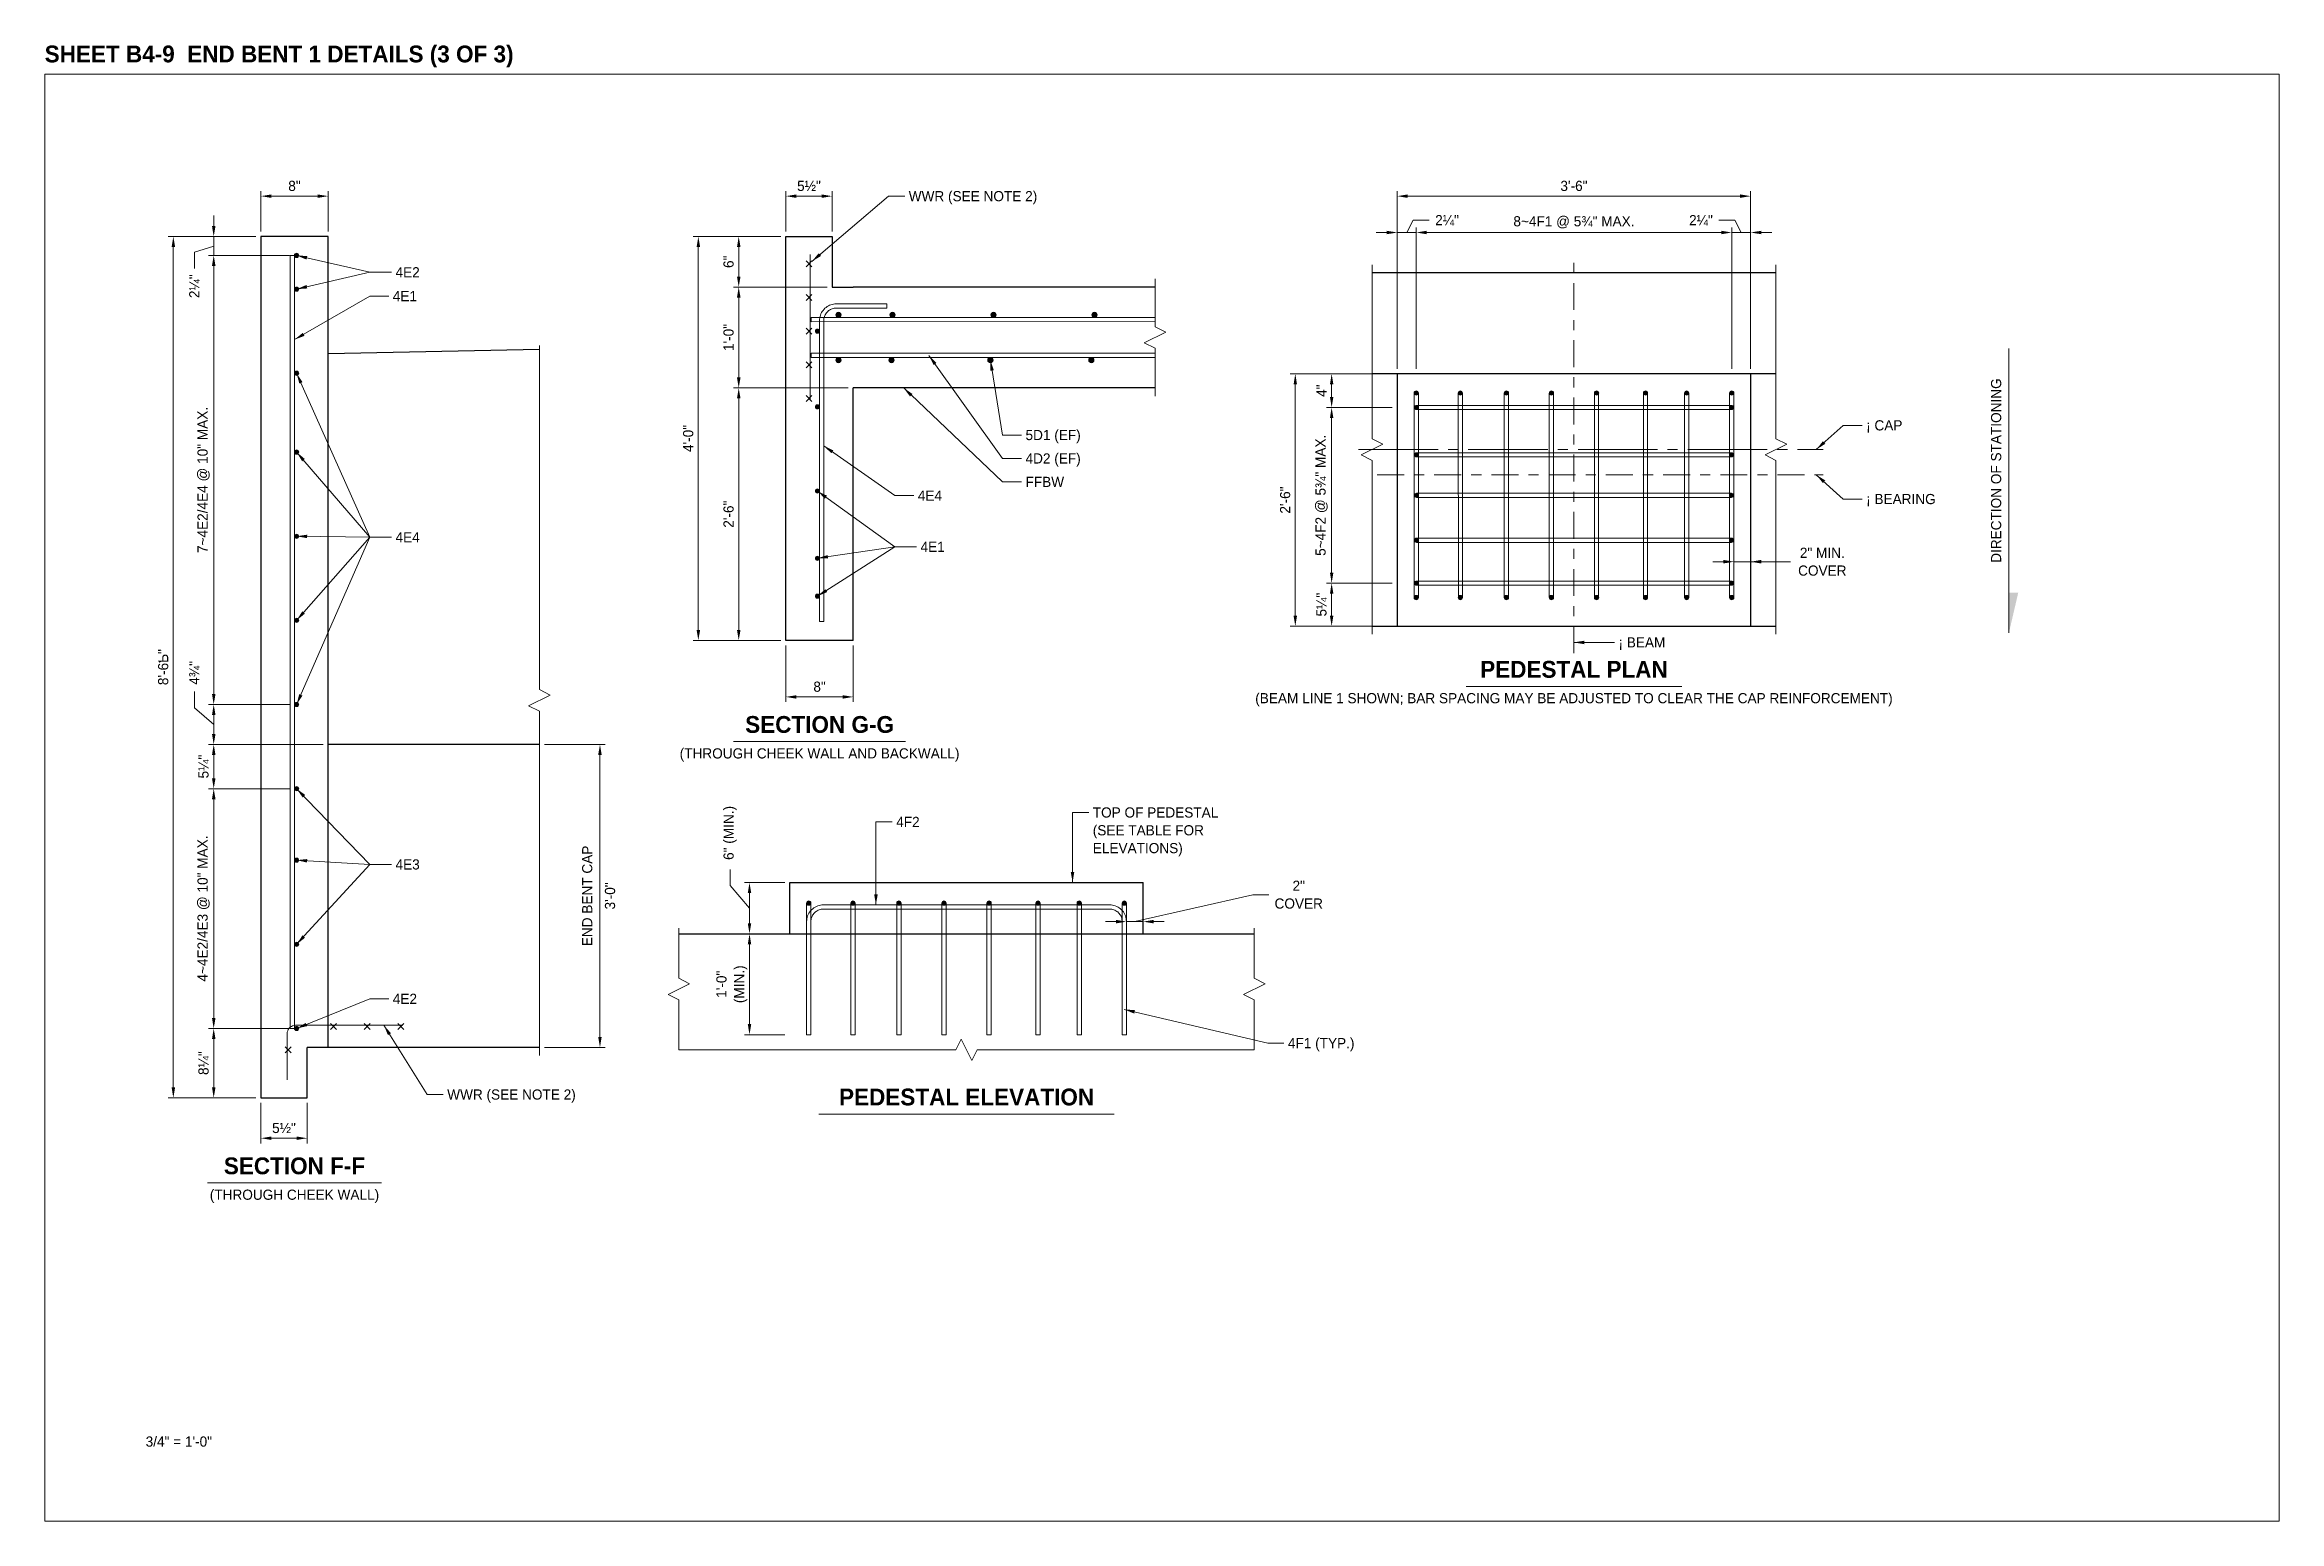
# Model space of a CAD drawing. Extents: x -1 to 861, y -26 to 2.
# Drawn here: x 179 to 201.13, y -13.33 to 1.29 of the extents above; entities that cross this region are included whole.
import ezdxf
from ezdxf.enums import TextEntityAlignment as Align

# ---------------------------------------------------------------- set-up
doc = ezdxf.new("R2010")
doc.units = 21
doc.header["$MEASUREMENT"] = 0
doc.linetypes.add('DGN4', pattern=[0.336, 0.2, -0.053, 0.03, -0.053])
doc.linetypes.add('DGN7', pattern=[0.726, 0.59, -0.053, 0.03, -0.053])
for name, color, linetype, lineweight in [('Border', 7, 'Continuous', 15), ('CL_Major', 1, 'DGN7', 9), ('CL_Minor', 7, 'DGN4', 9), ('Dimension', 7, 'Continuous', 9), ('Leader', 7, 'Continuous', 9), ('Rebar', 2, 'Continuous', 15), ('Rebar2', 2, 'Continuous', 15), ('SubStrConc', 3, 'Continuous', 30), ('SubStrConc2', 3, 'Continuous', 30), ('Symbols', 7, 'Continuous', 15), ('TextStructures', 7, 'Continuous', 9)]:
    doc.layers.add(name, color=color, linetype=linetype, lineweight=lineweight)
doc.styles.add('FDOT Bold (Large)', font='FDOTBold.ttf')
doc.styles.add('FDOT Structures', font='FDOT.ttf')
doc.styles.add('FDOT Structures Annotation', font='FDOT.ttf')

msp = doc.modelspace()

# ---------------------------------------------------------------- texts
at = {"layer": 'Border', "style": 'FDOT Bold (Large)'}
msp.add_text('SHEET B4-9  END BENT 1 DETAILS (3 OF 3)', height=0.16667, dxfattribs=at).set_placement((179, 1.067), align=Align.BOTTOM_LEFT)
at = {"layer": 'Border', "style": 'FDOT Structures'}
msp.add_text('3/4" = 1\'-0"', height=0.1008, dxfattribs=at).set_placement((180, -12.493), align=Align.TOP_LEFT)
at = {"layer": 'Dimension', "char_height": 0.1008, "attachment_point": 5, "line_spacing_factor": 1.05, "style": 'FDOT Structures Annotation', "bg_fill": 3, "box_fill_scale": 1.1, "bg_fill_color": 0}
for s, insert in [('2¼"', (192.89, -0.447)), ('2¼"', (195.405, -0.447)), ('2"\\PCOVER', (191.421, -7.127))]:
    msp.add_mtext(s, dxfattribs=dict(at, insert=insert))
at = {"layer": 'Dimension', "char_height": 0.1008, "attachment_point": 5, "rotation": 90, "line_spacing_factor": 1.05, "style": 'FDOT Structures Annotation', "bg_fill": 3, "box_fill_scale": 1.1, "bg_fill_color": 0}
for s, insert in [('2¼"', (180.483, -1.1)), ('4¾"', (180.483, -4.93)), ('6" (MIN.)', (185.789, -6.515)), ('1\'-0"\\P(MIN.)', (185.806, -8.014))]:
    msp.add_mtext(s, dxfattribs=dict(at, insert=insert))
at = {"layer": 'TextStructures', "style": 'FDOT Structures'}
for s, p in [('WWR (SEE NOTE 2)', (187.558, -0.208)), ('4E2', (182.475, -0.962)), ('4E1', (182.448, -1.198)), ('¡ CAP', (197.041, -2.478)), ('5D1 (EF)', (188.715, -2.574)), ('4D2 (EF)', (188.715, -2.806)), ('FFBW', (188.715, -3.038)), ('4E4', (187.648, -3.174)), ('¡ BEARING', (197.041, -3.208)), ('4E4', (182.475, -3.587)), ('4E1', (187.675, -3.681)), ('¡ BEAM', (194.588, -4.628)), ('4F2', (187.434, -6.406)), ('4E3', (182.475, -6.827)), ('4E2', (182.448, -8.158)), ('4F1 (TYP.)', (191.314, -8.597)), ('WWR (SEE NOTE 2)', (182.987, -9.106))]:
    msp.add_text(s, height=0.1008, dxfattribs=at).set_placement(p, align=Align.MIDDLE_LEFT)
for s, p in [('DIRECTION OF STATIONING', (198.409, -2.926)), ('END BENT CAP', (184.454, -7.139))]:
    msp.add_text(s, height=0.1008, rotation=90, dxfattribs=at).set_placement(p, align=Align.BOTTOM_CENTER)
at = {"layer": 'TextStructures'}
for s, height, style, p in [('PEDESTAL PLAN', 0.16667, 'FDOT Bold (Large)', (194.147, -5.028)), ('(BEAM LINE 1 SHOWN; BAR SPACING MAY BE ADJUSTED TO CLEAR THE CAP REINFORCEMENT)', 0.1008, 'FDOT Structures', (194.147, -5.261)), ('SECTION G-G', 0.16667, 'FDOT Bold (Large)', (186.675, -5.574)), ('(THROUGH CHEEK WALL AND BACKWALL)', 0.1008, 'FDOT Structures', (186.675, -5.808)), ('PEDESTAL ELEVATION', 0.16667, 'FDOT Bold (Large)', (188.131, -9.264)), ('SECTION F-F', 0.16667, 'FDOT Bold (Large)', (181.474, -9.946)), ('(THROUGH CHEEK WALL)', 0.1008, 'FDOT Structures', (181.474, -10.179))]:
    msp.add_text(s, height=height, dxfattribs=dict(at, style=style)).set_placement(p, align=Align.BOTTOM_CENTER)
at = {"layer": 'TextStructures', "insert": (189.381, -6.262), "char_height": 0.1008, "attachment_point": 1, "line_spacing_factor": 1.05, "style": 'FDOT Structures'}
msp.add_mtext('TOP OF PEDESTAL\\P(SEE TABLE FOR\\PELEVATIONS)', dxfattribs=at)

# ---------------------------------------------------------------- hatches: boundary and pattern name
at = {"layer": 'Rebar'}
h = msp.add_hatch(color=256, dxfattribs=at)
h.dxf.hatch_style = 1
edge = h.paths.add_edge_path()
edge.add_arc((181.495, -0.795), 0.0208, 0, 360)
h = msp.add_hatch(color=256, dxfattribs=at)
h.dxf.hatch_style = 1
edge = h.paths.add_edge_path()
edge.add_arc((181.495, -1.129), 0.0208, 0, 360)
h = msp.add_hatch(color=256, dxfattribs=at)
h.dxf.hatch_style = 1
edge = h.paths.add_edge_path()
edge.add_arc((186.654, -1.545), 0.0208, 0, 360)
h = msp.add_hatch(color=256, dxfattribs=at)
h.dxf.hatch_style = 1
edge = h.paths.add_edge_path()
edge.add_arc((186.862, -1.384), 0.026, 0, 360)
h = msp.add_hatch(color=256, dxfattribs=at)
h.dxf.hatch_style = 1
edge = h.paths.add_edge_path()
edge.add_arc((187.398, -1.384), 0.026, 0, 360)
h = msp.add_hatch(color=256, dxfattribs=at)
h.dxf.hatch_style = 1
edge = h.paths.add_edge_path()
edge.add_arc((188.398, -1.384), 0.026, 0, 360)
h = msp.add_hatch(color=256, dxfattribs=at)
h.dxf.hatch_style = 1
edge = h.paths.add_edge_path()
edge.add_arc((189.398, -1.384), 0.026, 0, 360)
h = msp.add_hatch(color=256, dxfattribs=at)
h.dxf.hatch_style = 1
edge = h.paths.add_edge_path()
edge.add_arc((181.495, -1.962), 0.0208, 0, 360)
h = msp.add_hatch(color=256, dxfattribs=at)
h.dxf.hatch_style = 1
edge = h.paths.add_edge_path()
edge.add_arc((186.862, -1.832), 0.026, 0, 360)
h = msp.add_hatch(color=256, dxfattribs=at)
h.dxf.hatch_style = 1
edge = h.paths.add_edge_path()
edge.add_arc((187.388, -1.832), 0.026, 0, 360)
h = msp.add_hatch(color=256, dxfattribs=at)
h.dxf.hatch_style = 1
edge = h.paths.add_edge_path()
edge.add_arc((188.367, -1.832), 0.026, 0, 360)
h = msp.add_hatch(color=256, dxfattribs=at)
h.dxf.hatch_style = 1
edge = h.paths.add_edge_path()
edge.add_arc((189.367, -1.832), 0.026, 0, 360)
h = msp.add_hatch(color=256, dxfattribs=at)
h.dxf.hatch_style = 1
edge = h.paths.add_edge_path()
edge.add_arc((192.585, -2.158), 0.0208, 0, 360)
h = msp.add_hatch(color=256, dxfattribs=at)
h.dxf.hatch_style = 1
edge = h.paths.add_edge_path()
edge.add_arc((193.022, -2.158), 0.0208, 0, 360)
h = msp.add_hatch(color=256, dxfattribs=at)
h.dxf.hatch_style = 1
edge = h.paths.add_edge_path()
edge.add_arc((193.478, -2.158), 0.0208, 0, 360)
h = msp.add_hatch(color=256, dxfattribs=at)
h.dxf.hatch_style = 1
edge = h.paths.add_edge_path()
edge.add_arc((193.924, -2.158), 0.0208, 0, 360)
h = msp.add_hatch(color=256, dxfattribs=at)
h.dxf.hatch_style = 1
edge = h.paths.add_edge_path()
edge.add_arc((194.371, -2.158), 0.0208, 0, 360)
h = msp.add_hatch(color=256, dxfattribs=at)
h.dxf.hatch_style = 1
edge = h.paths.add_edge_path()
edge.add_arc((194.856, -2.158), 0.0208, 0, 360)
h = msp.add_hatch(color=256, dxfattribs=at)
h.dxf.hatch_style = 1
edge = h.paths.add_edge_path()
edge.add_arc((195.263, -2.158), 0.0208, 0, 360)
h = msp.add_hatch(color=256, dxfattribs=at)
h.dxf.hatch_style = 1
edge = h.paths.add_edge_path()
edge.add_arc((195.71, -2.158), 0.0208, 0, 360)
h = msp.add_hatch(color=256, dxfattribs=at)
h.dxf.hatch_style = 1
edge = h.paths.add_edge_path()
edge.add_arc((186.654, -2.295), 0.0208, 0, 360)
h = msp.add_hatch(color=256, dxfattribs=at)
h.dxf.hatch_style = 1
edge = h.paths.add_edge_path()
edge.add_arc((192.588, -2.301), 0.0208, 0, 360)
h = msp.add_hatch(color=256, dxfattribs=at)
h.dxf.hatch_style = 1
edge = h.paths.add_edge_path()
edge.add_arc((195.707, -2.301), 0.0208, 0, 360)
h = msp.add_hatch(color=256, dxfattribs=at)
h.dxf.hatch_style = 1
edge = h.paths.add_edge_path()
edge.add_arc((181.495, -2.743), 0.0208, 0, 360)
h = msp.add_hatch(color=256, dxfattribs=at)
h.dxf.hatch_style = 1
edge = h.paths.add_edge_path()
edge.add_arc((192.588, -2.77), 0.0208, 0, 360)
h = msp.add_hatch(color=256, dxfattribs=at)
h.dxf.hatch_style = 1
edge = h.paths.add_edge_path()
edge.add_arc((195.707, -2.77), 0.0208, 0, 360)
h = msp.add_hatch(color=256, dxfattribs=at)
h.dxf.hatch_style = 1
edge = h.paths.add_edge_path()
edge.add_arc((186.654, -3.129), 0.0208, 0, 360)
h = msp.add_hatch(color=256, dxfattribs=at)
h.dxf.hatch_style = 1
edge = h.paths.add_edge_path()
edge.add_arc((192.588, -3.171), 0.0208, 0, 360)
h = msp.add_hatch(color=256, dxfattribs=at)
h.dxf.hatch_style = 1
edge = h.paths.add_edge_path()
edge.add_arc((195.707, -3.171), 0.0208, 0, 360)
h = msp.add_hatch(color=256, dxfattribs=at)
h.dxf.hatch_style = 1
edge = h.paths.add_edge_path()
edge.add_arc((181.495, -3.577), 0.0208, 0, 360)
h = msp.add_hatch(color=256, dxfattribs=at)
h.dxf.hatch_style = 1
edge = h.paths.add_edge_path()
edge.add_arc((192.588, -3.616), 0.0208, 0, 360)
h = msp.add_hatch(color=256, dxfattribs=at)
h.dxf.hatch_style = 1
edge = h.paths.add_edge_path()
edge.add_arc((195.707, -3.616), 0.0208, 0, 360)
h = msp.add_hatch(color=256, dxfattribs=at)
h.dxf.hatch_style = 1
edge = h.paths.add_edge_path()
edge.add_arc((186.654, -3.795), 0.0208, 0, 360)
h = msp.add_hatch(color=256, dxfattribs=at)
h.dxf.hatch_style = 1
edge = h.paths.add_edge_path()
edge.add_arc((186.654, -4.17), 0.0208, 0, 360)
h = msp.add_hatch(color=256, dxfattribs=at)
h.dxf.hatch_style = 1
edge = h.paths.add_edge_path()
edge.add_arc((192.585, -4.184), 0.0208, 0, 360)
h = msp.add_hatch(color=256, dxfattribs=at)
h.dxf.hatch_style = 1
edge = h.paths.add_edge_path()
edge.add_arc((192.588, -4.041), 0.0208, 0, 360)
h = msp.add_hatch(color=256, dxfattribs=at)
h.dxf.hatch_style = 1
edge = h.paths.add_edge_path()
edge.add_arc((193.022, -4.184), 0.0208, 0, 360)
h = msp.add_hatch(color=256, dxfattribs=at)
h.dxf.hatch_style = 1
edge = h.paths.add_edge_path()
edge.add_arc((193.478, -4.184), 0.0208, 0, 360)
h = msp.add_hatch(color=256, dxfattribs=at)
h.dxf.hatch_style = 1
edge = h.paths.add_edge_path()
edge.add_arc((193.924, -4.184), 0.0208, 0, 360)
h = msp.add_hatch(color=256, dxfattribs=at)
h.dxf.hatch_style = 1
edge = h.paths.add_edge_path()
edge.add_arc((194.371, -4.184), 0.0208, 0, 360)
h = msp.add_hatch(color=256, dxfattribs=at)
h.dxf.hatch_style = 1
edge = h.paths.add_edge_path()
edge.add_arc((194.856, -4.184), 0.0208, 0, 360)
h = msp.add_hatch(color=256, dxfattribs=at)
h.dxf.hatch_style = 1
edge = h.paths.add_edge_path()
edge.add_arc((195.263, -4.184), 0.0208, 0, 360)
h = msp.add_hatch(color=256, dxfattribs=at)
h.dxf.hatch_style = 1
edge = h.paths.add_edge_path()
edge.add_arc((195.707, -4.041), 0.0208, 0, 360)
h = msp.add_hatch(color=256, dxfattribs=at)
h.dxf.hatch_style = 1
edge = h.paths.add_edge_path()
edge.add_arc((195.71, -4.184), 0.0208, 0, 360)
h = msp.add_hatch(color=256, dxfattribs=at)
h.dxf.hatch_style = 1
edge = h.paths.add_edge_path()
edge.add_arc((181.495, -4.41), 0.0208, 0, 360)
h = msp.add_hatch(color=256, dxfattribs=at)
h.dxf.hatch_style = 1
edge = h.paths.add_edge_path()
edge.add_arc((181.495, -5.243), 0.0208, 0, 360)
h = msp.add_hatch(color=256, dxfattribs=at)
h.dxf.hatch_style = 1
edge = h.paths.add_edge_path()
edge.add_arc((181.495, -6.077), 0.0208, 0, 360)
h = msp.add_hatch(color=256, dxfattribs=at)
h.dxf.hatch_style = 1
edge = h.paths.add_edge_path()
edge.add_arc((181.495, -6.785), 0.0208, 0, 360)
h = msp.add_hatch(color=256, dxfattribs=at)
h.dxf.hatch_style = 1
edge = h.paths.add_edge_path()
edge.add_arc((186.568, -7.21), 0.0208, 0, 360)
h = msp.add_hatch(color=256, dxfattribs=at)
h.dxf.hatch_style = 1
edge = h.paths.add_edge_path()
edge.add_arc((187.006, -7.21), 0.0208, 0, 360)
h = msp.add_hatch(color=256, dxfattribs=at)
h.dxf.hatch_style = 1
edge = h.paths.add_edge_path()
edge.add_arc((187.461, -7.21), 0.0208, 0, 360)
h = msp.add_hatch(color=256, dxfattribs=at)
h.dxf.hatch_style = 1
edge = h.paths.add_edge_path()
edge.add_arc((187.907, -7.21), 0.0208, 0, 360)
h = msp.add_hatch(color=256, dxfattribs=at)
h.dxf.hatch_style = 1
edge = h.paths.add_edge_path()
edge.add_arc((188.354, -7.21), 0.0208, 0, 360)
h = msp.add_hatch(color=256, dxfattribs=at)
h.dxf.hatch_style = 1
edge = h.paths.add_edge_path()
edge.add_arc((188.839, -7.21), 0.0208, 0, 360)
h = msp.add_hatch(color=256, dxfattribs=at)
h.dxf.hatch_style = 1
edge = h.paths.add_edge_path()
edge.add_arc((189.247, -7.21), 0.0208, 0, 360)
h = msp.add_hatch(color=256, dxfattribs=at)
h.dxf.hatch_style = 1
edge = h.paths.add_edge_path()
edge.add_arc((189.693, -7.21), 0.0208, 0, 360)
h = msp.add_hatch(color=256, dxfattribs=at)
h.dxf.hatch_style = 1
edge = h.paths.add_edge_path()
edge.add_arc((181.495, -7.618), 0.0208, 0, 360)
h = msp.add_hatch(color=256, dxfattribs=at)
h.dxf.hatch_style = 1
edge = h.paths.add_edge_path()
edge.add_arc((181.495, -8.452), 0.0208, 0, 360)

# ---------------------------------------------------------------- linework, layer by layer
at = {"layer": 'CL_Major', "ltscale": 1.333333}
msp.add_line((192.014, -2.718), (196.614, -2.718), dxfattribs=at)
at = {"layer": 'CL_Minor', "ltscale": 1.333333}
for p, q in [((194.147, -4.735), (194.147, -0.834)), ((192.197, -2.968), (196.614, -2.968))]:
    msp.add_line(p, q, dxfattribs=at)
at = {"layer": 'Dimension'}
for p, q in [((181.141, -0.557), (181.141, -0.157)), ((181.245, -0.208), (181.704, -0.208)), ((181.808, -0.557), (181.808, -0.157)), ((186.341, -0.557), (186.341, -0.157)), ((186.445, -0.208), (186.695, -0.208)), ((186.799, -0.557), (186.799, -0.157)), ((192.397, -1.917), (192.397, -0.157)), ((192.501, -0.208), (195.793, -0.208)), ((195.897, -1.917), (195.897, -0.157)), ((180.674, -0.504), (180.674, -0.4)), ((181.091, -0.608), (180.224, -0.608)), ((181.091, -0.608), (180.624, -0.608)), ((180.674, -0.795), (180.674, -0.608)), ((186.291, -0.608), (185.424, -0.608)), ((186.291, -0.608), (185.824, -0.608)), ((192.293, -0.568), (192.189, -0.568)), ((192.397, -1.917), (192.397, -0.517)), ((192.397, -0.568), (192.585, -0.568)), ((192.585, -1.917), (192.585, -0.517)), ((192.585, -1.917), (192.585, -0.517)), ((195.71, -1.917), (195.71, -0.517)), ((195.71, -1.917), (195.71, -0.517)), ((195.71, -0.568), (195.897, -0.568)), ((195.897, -1.917), (195.897, -0.517)), ((196.002, -0.568), (196.106, -0.568)), ((180.274, -9.035), (180.274, -0.712)), ((181.424, -0.795), (180.624, -0.795)), ((181.424, -0.795), (180.624, -0.795)), ((185.474, -4.504), (185.474, -0.712)), ((185.874, -1.004), (185.874, -0.712)), ((180.674, -5.139), (180.674, -0.899)), ((180.674, -0.899), (180.674, -1.004)), ((186.749, -1.108), (185.824, -1.108)), ((186.749, -1.108), (185.824, -1.108)), ((185.874, -2.004), (185.874, -1.212)), ((192.347, -1.968), (191.697, -1.968)), ((186.957, -2.108), (185.824, -2.108)), ((186.957, -2.108), (185.824, -2.108)), ((185.874, -4.504), (185.874, -2.212)), ((191.387, -4.364), (191.387, -2.072)), ((191.747, -2.197), (191.747, -2.072)), ((192.347, -2.301), (191.697, -2.301)), ((192.347, -2.301), (191.697, -2.301)), ((191.747, -3.937), (191.747, -2.405)), ((195.627, -3.829), (195.522, -3.829)), ((195.731, -3.829), (195.897, -3.829)), ((196.002, -3.829), (196.106, -3.829)), ((192.347, -4.041), (191.697, -4.041)), ((191.747, -4.364), (191.747, -4.145)), ((186.291, -4.608), (185.424, -4.608)), ((186.291, -4.608), (185.824, -4.608)), ((192.347, -4.468), (191.697, -4.468)), ((186.341, -4.658), (186.341, -5.218)), ((187.008, -4.658), (187.008, -5.218)), ((181.424, -5.243), (180.624, -5.243)), ((181.424, -5.243), (180.624, -5.243)), ((186.445, -5.168), (186.904, -5.168)), ((180.674, -5.535), (180.674, -5.347)), ((181.757, -5.639), (180.624, -5.639)), ((180.674, -5.973), (180.674, -5.743)), ((183.95, -5.639), (184.55, -5.639)), ((184.5, -8.535), (184.5, -5.743)), ((181.424, -6.077), (180.624, -6.077)), ((181.424, -6.077), (180.624, -6.077)), ((180.674, -8.348), (180.674, -6.181)), ((186.33, -7.006), (185.93, -7.006)), ((185.981, -7.409), (185.981, -7.11)), ((186.33, -7.514), (185.93, -7.514)), ((186.33, -7.514), (185.93, -7.514)), ((189.61, -7.394), (189.506, -7.394)), ((189.714, -7.394), (189.881, -7.394)), ((189.985, -7.394), (190.089, -7.394)), ((181.424, -8.452), (180.624, -8.452)), ((181.424, -8.452), (180.624, -8.452)), ((180.674, -9.035), (180.674, -8.556)), ((186.33, -8.514), (185.93, -8.514)), ((183.95, -8.639), (184.55, -8.639)), ((181.091, -9.139), (180.224, -9.139)), ((181.091, -9.139), (180.624, -9.139)), ((181.141, -9.19), (181.141, -9.59)), ((181.6, -9.19), (181.6, -9.59)), ((181.245, -9.539), (181.495, -9.539))]:
    msp.add_line(p, q, dxfattribs=at)
for points in [[(181.245, -0.225), (181.141, -0.208), (181.245, -0.191)], [(181.704, -0.191), (181.808, -0.208), (181.704, -0.225)], [(192.501, -0.225), (192.397, -0.208), (192.501, -0.191)], [(195.793, -0.191), (195.897, -0.208), (195.793, -0.225)], [(180.257, -0.712), (180.274, -0.608), (180.292, -0.712)], [(180.692, -0.504), (180.674, -0.608), (180.657, -0.504)], [(185.457, -0.712), (185.474, -0.608), (185.492, -0.712)], [(192.293, -0.551), (192.397, -0.568), (192.293, -0.585)], [(196.002, -0.585), (195.897, -0.568), (196.002, -0.551)], [(180.657, -0.899), (180.674, -0.795), (180.692, -0.899)], [(180.657, -0.899), (180.674, -0.795), (180.692, -0.899)], [(185.857, -1.212), (185.874, -1.108), (185.892, -1.212)], [(191.37, -2.072), (191.387, -1.968), (191.404, -2.072)], [(185.892, -2.004), (185.874, -2.108), (185.857, -2.004)], [(185.857, -2.212), (185.874, -2.108), (185.892, -2.212)], [(191.73, -2.405), (191.747, -2.301), (191.764, -2.405)], [(195.627, -3.811), (195.731, -3.829), (195.627, -3.846)], [(196.002, -3.846), (195.897, -3.829), (196.002, -3.811)], [(191.404, -4.364), (191.387, -4.468), (191.37, -4.364)], [(185.492, -4.504), (185.474, -4.608), (185.457, -4.504)], [(185.892, -4.504), (185.874, -4.608), (185.857, -4.504)], [(180.692, -5.139), (180.674, -5.243), (180.657, -5.139)], [(180.657, -5.347), (180.674, -5.243), (180.692, -5.347)], [(186.445, -5.185), (186.341, -5.168), (186.445, -5.151)], [(186.904, -5.151), (187.008, -5.168), (186.904, -5.185)], [(184.482, -5.743), (184.5, -5.639), (184.517, -5.743)], [(180.657, -6.181), (180.674, -6.077), (180.692, -6.181)], [(185.964, -7.11), (185.981, -7.006), (185.998, -7.11)], [(185.998, -7.409), (185.981, -7.514), (185.964, -7.409)], [(185.964, -7.618), (185.981, -7.514), (185.998, -7.618)], [(189.61, -7.376), (189.714, -7.394), (189.61, -7.411)], [(189.985, -7.411), (189.881, -7.394), (189.985, -7.376)], [(180.692, -8.348), (180.674, -8.452), (180.657, -8.348)], [(185.998, -8.409), (185.981, -8.514), (185.964, -8.409)], [(180.657, -8.556), (180.674, -8.452), (180.692, -8.556)], [(184.517, -8.535), (184.5, -8.639), (184.482, -8.535)], [(180.292, -9.035), (180.274, -9.139), (180.257, -9.035)], [(180.692, -9.035), (180.674, -9.139), (180.657, -9.035)]]:
    msp.add_solid(points, dxfattribs=at)
at = {"layer": 'Leader'}
for p, q in [((181.495, -0.795), (182.221, -0.962)), ((181.495, -1.129), (182.221, -0.962)), ((182.221, -0.962), (182.435, -0.962)), ((181.495, -1.962), (182.221, -3.587)), ((181.495, -2.743), (182.221, -3.587)), ((186.654, -3.129), (187.421, -3.681)), ((181.495, -3.577), (182.221, -3.587)), ((181.495, -5.243), (182.221, -3.587)), ((181.495, -4.41), (182.221, -3.587)), ((182.221, -3.587), (182.435, -3.587)), ((186.654, -3.795), (187.421, -3.681)), ((186.654, -4.17), (187.421, -3.681)), ((187.421, -3.681), (187.635, -3.681)), ((181.495, -6.077), (182.221, -6.827)), ((181.495, -6.785), (182.221, -6.827)), ((181.495, -7.618), (182.221, -6.827)), ((182.221, -6.827), (182.435, -6.827))]:
    msp.add_line(p, q, dxfattribs=at)
for points in [[(186.599, -0.854), (187.358, -0.208), (187.518, -0.208)], [(181.474, -1.629), (182.221, -1.198), (182.408, -1.198)], [(187.758, -1.785), (188.488, -2.806), (188.675, -2.806)], [(188.367, -1.832), (188.488, -2.574), (188.675, -2.574)], [(187.508, -2.108), (188.488, -3.038), (188.675, -3.038)], [(196.547, -2.718), (196.814, -2.478), (197.001, -2.478)], [(186.716, -2.681), (187.421, -3.174), (187.608, -3.174)], [(196.547, -2.968), (196.814, -3.208), (197.001, -3.208)], [(194.147, -4.628), (194.547, -4.628)], [(187.233, -7.227), (187.233, -6.406), (187.393, -6.406)], [(189.181, -7.006), (189.181, -6.312), (189.341, -6.312)], [(181.495, -8.452), (182.221, -8.158), (182.408, -8.158)], [(189.693, -8.264), (191.114, -8.597), (191.274, -8.597)], [(182.36, -8.42), (182.787, -9.106), (182.947, -9.106)]]:
    msp.add_lwpolyline(points, dxfattribs=at)
for points in [[(181.495, -0.795), (181.601, -0.802), (181.593, -0.836)], [(186.599, -0.854), (186.667, -0.773), (186.69, -0.8)], [(181.495, -1.129), (181.593, -1.088), (181.601, -1.122)], [(181.474, -1.629), (181.556, -1.562), (181.573, -1.592)], [(181.495, -1.962), (181.554, -2.05), (181.522, -2.064)], [(187.758, -1.785), (187.833, -1.86), (187.804, -1.88)], [(188.367, -1.832), (188.401, -1.932), (188.367, -1.937)], [(187.508, -2.108), (187.595, -2.167), (187.571, -2.192)], [(196.547, -2.718), (196.613, -2.635), (196.636, -2.661)], [(181.495, -2.743), (181.576, -2.811), (181.55, -2.834)], [(186.716, -2.681), (186.811, -2.726), (186.792, -2.755)], [(196.547, -2.968), (196.636, -3.024), (196.613, -3.05)], [(186.654, -3.129), (186.748, -3.175), (186.728, -3.204)], [(181.495, -3.577), (181.6, -3.561), (181.599, -3.595)], [(186.654, -3.795), (186.754, -3.763), (186.759, -3.797)], [(186.654, -4.17), (186.732, -4.1), (186.751, -4.129)], [(181.495, -4.41), (181.551, -4.32), (181.577, -4.343)], [(194.147, -4.628), (194.251, -4.611), (194.251, -4.646)], [(181.495, -5.243), (181.521, -5.141), (181.553, -5.155)], [(181.495, -6.077), (181.58, -6.139), (181.555, -6.164)], [(181.495, -6.785), (181.6, -6.774), (181.598, -6.808)], [(189.181, -7.006), (189.163, -6.901), (189.198, -6.901)], [(187.233, -7.227), (187.216, -7.123), (187.251, -7.123)], [(181.495, -7.618), (181.553, -7.53), (181.579, -7.553)], [(181.495, -8.452), (181.585, -8.397), (181.598, -8.429)], [(189.693, -8.264), (189.798, -8.27), (189.791, -8.304)], [(182.36, -8.42), (182.43, -8.5), (182.4, -8.518)]]:
    msp.add_solid(points, dxfattribs=at)
at = {"layer": 'Rebar'}
for p, q in [((181.433, -0.795), (181.474, -0.795)), ((187.341, -1.316), (187.341, -1.274)), ((186.591, -1.41), (186.591, -1.452)), ((186.591, -1.764), (186.591, -1.806)), ((192.606, -2.158), (192.564, -2.158)), ((193.043, -2.158), (193.001, -2.158)), ((193.499, -2.158), (193.457, -2.158)), ((193.945, -2.158), (193.903, -2.158)), ((194.391, -2.158), (194.35, -2.158)), ((194.876, -2.158), (194.835, -2.158)), ((195.284, -2.158), (195.243, -2.158)), ((195.731, -2.158), (195.689, -2.158)), ((192.588, -2.28), (192.588, -2.322)), ((195.707, -2.28), (195.707, -2.322)), ((192.588, -2.749), (192.588, -2.791)), ((195.707, -2.749), (195.707, -2.791)), ((192.588, -3.15), (192.588, -3.192)), ((195.707, -3.15), (195.707, -3.192)), ((192.588, -3.596), (192.588, -3.637)), ((195.707, -3.595), (195.707, -3.637)), ((192.606, -4.184), (192.564, -4.184)), ((192.588, -4.02), (192.588, -4.062)), ((193.043, -4.184), (193.002, -4.184)), ((193.499, -4.184), (193.457, -4.184)), ((193.945, -4.184), (193.903, -4.184)), ((194.391, -4.184), (194.35, -4.184)), ((194.877, -4.184), (194.835, -4.184)), ((195.284, -4.184), (195.243, -4.184)), ((195.731, -4.184), (195.689, -4.184)), ((195.707, -4.02), (195.707, -4.062)), ((186.716, -4.42), (186.675, -4.42)), ((186.547, -7.21), (186.589, -7.21)), ((186.589, -7.21), (186.547, -7.21)), ((186.985, -7.21), (187.026, -7.21)), ((187.026, -7.21), (186.985, -7.21)), ((187.44, -7.21), (187.482, -7.21)), ((187.482, -7.21), (187.44, -7.21)), ((187.887, -7.21), (187.928, -7.21)), ((187.928, -7.21), (187.887, -7.21)), ((188.333, -7.21), (188.375, -7.21)), ((188.375, -7.21), (188.333, -7.21)), ((188.818, -7.21), (188.86, -7.21)), ((188.86, -7.21), (188.818, -7.21)), ((189.226, -7.21), (189.268, -7.21)), ((189.268, -7.21), (189.226, -7.21)), ((189.672, -7.21), (189.714, -7.21)), ((189.714, -7.21), (189.672, -7.21)), ((181.433, -8.452), (181.474, -8.452)), ((186.547, -8.514), (186.589, -8.514)), ((186.589, -8.514), (186.547, -8.514)), ((186.547, -8.514), (186.589, -8.514)), ((186.547, -8.514), (186.589, -8.514)), ((186.547, -8.514), (186.589, -8.514)), ((186.985, -8.514), (187.026, -8.514)), ((187.027, -8.514), (186.985, -8.514)), ((187.44, -8.514), (187.482, -8.514)), ((187.482, -8.514), (187.44, -8.514)), ((187.887, -8.514), (187.928, -8.514)), ((187.928, -8.514), (187.887, -8.514)), ((188.333, -8.514), (188.375, -8.514)), ((188.375, -8.514), (188.333, -8.514)), ((188.818, -8.514), (188.86, -8.514)), ((188.86, -8.514), (188.818, -8.514)), ((189.226, -8.514), (189.268, -8.514)), ((189.268, -8.514), (189.226, -8.514)), ((189.714, -8.514), (189.672, -8.514)), ((189.714, -8.514), (189.672, -8.514)), ((189.714, -8.514), (189.672, -8.514)), ((189.672, -8.514), (189.714, -8.514)), ((189.714, -8.514), (189.672, -8.514))]:
    msp.add_line(p, q, dxfattribs=at)
for points in [[(181.433, -8.452), (181.433, -0.795)], [(181.474, -8.452), (181.474, -0.795)], [(187.341, -1.274), (186.841, -1.274), (186.827, -1.275), (186.814, -1.277), (186.8, -1.28), (186.787, -1.283), (186.774, -1.288), (186.762, -1.295), (186.75, -1.302), (186.739, -1.31), (186.728, -1.318), (186.719, -1.328), (186.71, -1.339), (186.702, -1.35), (186.695, -1.362), (186.689, -1.374), (186.684, -1.387), (186.68, -1.4), (186.677, -1.414), (186.675, -1.427), (186.674, -1.441), (186.675, -4.42)], [(187.341, -1.316), (186.842, -1.316), (186.831, -1.317), (186.821, -1.318), (186.81, -1.32), (186.801, -1.323), (186.791, -1.327), (186.782, -1.331), (186.773, -1.336), (186.764, -1.342), (186.757, -1.349), (186.749, -1.356), (186.743, -1.364), (186.737, -1.373), (186.731, -1.382), (186.727, -1.391), (186.723, -1.401), (186.72, -1.41), (186.718, -1.421), (186.717, -1.431), (186.716, -1.442), (186.716, -4.42)], [(186.591, -1.41), (189.998, -1.41)], [(186.591, -1.452), (189.998, -1.451)], [(186.591, -1.764), (189.998, -1.764)], [(186.591, -1.806), (189.998, -1.806)], [(192.564, -2.158), (192.564, -4.184)], [(192.606, -2.158), (192.606, -4.184)], [(193.001, -2.158), (193.002, -4.184)], [(193.043, -2.158), (193.043, -4.184)], [(193.457, -2.158), (193.457, -4.184)], [(193.499, -2.158), (193.499, -4.184)], [(193.903, -2.158), (193.903, -4.184)], [(193.945, -2.158), (193.945, -4.184)], [(194.35, -2.158), (194.35, -4.184)], [(194.391, -2.158), (194.391, -4.184)], [(194.835, -2.158), (194.835, -4.184)], [(194.876, -2.158), (194.877, -4.184)], [(195.243, -2.158), (195.243, -4.184)], [(195.284, -2.158), (195.284, -4.184)], [(195.689, -2.158), (195.689, -4.184)], [(195.731, -2.158), (195.731, -4.184)], [(192.588, -2.28), (195.707, -2.28)], [(192.588, -2.322), (195.707, -2.322)], [(192.588, -2.749), (195.707, -2.749)], [(192.588, -2.791), (195.707, -2.791)], [(192.588, -3.15), (195.707, -3.15)], [(192.588, -3.192), (195.707, -3.192)], [(192.588, -3.596), (195.707, -3.595)], [(192.588, -3.637), (195.707, -3.637)], [(192.588, -4.02), (195.707, -4.02)], [(192.588, -4.062), (195.707, -4.062)], [(186.547, -8.514), (186.547, -7.21)], [(186.547, -7.21), (186.547, -8.514)], [(186.547, -8.514), (186.547, -7.394), (186.548, -7.379), (186.55, -7.365), (186.553, -7.351), (186.557, -7.337), (186.563, -7.324), (186.57, -7.311), (186.577, -7.298), (186.586, -7.287), (186.596, -7.276), (186.607, -7.266), (186.618, -7.257), (186.631, -7.25), (186.644, -7.243), (186.657, -7.237), (186.671, -7.233), (186.685, -7.23), (186.699, -7.228), (186.714, -7.227), (189.548, -7.227), (189.562, -7.228), (189.576, -7.23), (189.59, -7.233), (189.604, -7.237), (189.618, -7.243), (189.631, -7.25), (189.643, -7.257), (189.654, -7.266), (189.665, -7.276), (189.675, -7.287), (189.684, -7.298), (189.692, -7.311), (189.698, -7.324), (189.704, -7.337), (189.708, -7.351), (189.711, -7.365), (189.713, -7.379), (189.714, -7.394), (189.714, -8.514)], [(186.547, -8.514), (186.547, -7.394), (186.548, -7.379), (186.55, -7.365), (186.553, -7.351), (186.557, -7.337), (186.563, -7.324), (186.57, -7.311), (186.577, -7.298), (186.586, -7.287), (186.596, -7.276), (186.607, -7.266), (186.618, -7.257), (186.631, -7.25), (186.644, -7.243), (186.657, -7.237), (186.671, -7.233), (186.685, -7.23), (186.699, -7.228), (186.714, -7.227), (189.548, -7.227), (189.562, -7.228), (189.576, -7.23), (189.59, -7.233), (189.604, -7.237), (189.618, -7.243), (189.631, -7.25), (189.643, -7.257), (189.654, -7.266), (189.665, -7.276), (189.675, -7.287), (189.684, -7.298), (189.692, -7.311), (189.698, -7.324), (189.704, -7.337), (189.708, -7.351), (189.711, -7.365), (189.713, -7.379), (189.714, -7.394), (189.714, -8.514)], [(186.547, -8.514), (186.547, -7.394), (186.548, -7.379), (186.55, -7.365), (186.553, -7.351), (186.557, -7.337), (186.563, -7.324), (186.57, -7.311), (186.577, -7.298), (186.586, -7.287), (186.596, -7.276), (186.607, -7.266), (186.618, -7.257), (186.631, -7.25), (186.644, -7.243), (186.657, -7.237), (186.671, -7.233), (186.685, -7.23), (186.699, -7.228), (186.714, -7.227), (189.548, -7.227), (189.562, -7.228), (189.576, -7.23), (189.59, -7.233), (189.604, -7.237), (189.618, -7.243), (189.631, -7.25), (189.643, -7.257), (189.654, -7.266), (189.665, -7.276), (189.675, -7.287), (189.684, -7.298), (189.692, -7.311), (189.698, -7.324), (189.704, -7.337), (189.708, -7.351), (189.711, -7.365), (189.713, -7.379), (189.714, -7.394), (189.714, -8.514)], [(186.589, -8.514), (186.589, -7.21)], [(186.589, -7.21), (186.589, -8.514)], [(186.589, -8.514), (186.589, -7.394), (186.589, -7.383), (186.591, -7.372), (186.593, -7.362), (186.597, -7.351), (186.601, -7.341), (186.606, -7.331), (186.612, -7.322), (186.618, -7.314), (186.626, -7.306), (186.634, -7.298), (186.642, -7.292), (186.651, -7.286), (186.661, -7.281), (186.671, -7.277), (186.682, -7.273), (186.692, -7.271), (186.703, -7.269), (186.714, -7.269), (189.547, -7.269), (189.558, -7.269), (189.569, -7.271), (189.58, -7.273), (189.59, -7.277), (189.6, -7.281), (189.61, -7.286), (189.619, -7.292), (189.628, -7.298), (189.636, -7.306), (189.643, -7.314), (189.65, -7.322), (189.656, -7.331), (189.661, -7.341), (189.665, -7.351), (189.668, -7.362), (189.67, -7.372), (189.672, -7.383), (189.672, -7.394), (189.672, -8.514)], [(186.589, -8.514), (186.589, -7.394), (186.589, -7.383), (186.591, -7.372), (186.593, -7.362), (186.597, -7.351), (186.601, -7.341), (186.606, -7.331), (186.612, -7.322), (186.618, -7.314), (186.626, -7.306), (186.634, -7.298), (186.642, -7.292), (186.651, -7.286), (186.661, -7.281), (186.671, -7.277), (186.682, -7.273), (186.692, -7.271), (186.703, -7.269), (186.714, -7.269), (189.547, -7.269), (189.558, -7.269), (189.569, -7.271), (189.58, -7.273), (189.59, -7.277), (189.6, -7.281), (189.61, -7.286), (189.619, -7.292), (189.628, -7.298), (189.636, -7.306), (189.643, -7.314), (189.65, -7.322), (189.656, -7.331), (189.661, -7.341), (189.665, -7.351), (189.668, -7.362), (189.67, -7.372), (189.672, -7.383), (189.672, -7.394), (189.672, -8.514)], [(186.589, -8.514), (186.589, -7.394), (186.589, -7.383), (186.591, -7.372), (186.593, -7.362), (186.597, -7.351), (186.601, -7.341), (186.606, -7.331), (186.612, -7.322), (186.618, -7.314), (186.626, -7.306), (186.634, -7.298), (186.642, -7.292), (186.652, -7.286), (186.661, -7.281), (186.671, -7.277), (186.682, -7.273), (186.692, -7.271), (186.703, -7.269), (186.714, -7.269), (189.547, -7.269), (189.558, -7.269), (189.569, -7.271), (189.58, -7.273), (189.59, -7.277), (189.6, -7.281), (189.61, -7.286), (189.619, -7.292), (189.628, -7.298), (189.636, -7.306), (189.643, -7.314), (189.65, -7.322), (189.656, -7.331), (189.661, -7.341), (189.665, -7.351), (189.668, -7.362), (189.67, -7.372), (189.672, -7.383), (189.672, -7.394), (189.672, -8.514)], [(186.985, -8.514), (186.985, -7.21)], [(186.985, -7.21), (186.985, -8.514)], [(187.026, -8.514), (187.026, -7.21)], [(187.026, -7.21), (187.027, -8.514)], [(187.44, -8.514), (187.44, -7.21)], [(187.44, -7.21), (187.44, -8.514)], [(187.482, -8.514), (187.482, -7.21)], [(187.482, -7.21), (187.482, -8.514)], [(187.887, -8.514), (187.887, -7.21)], [(187.887, -7.21), (187.887, -8.514)], [(187.928, -8.514), (187.928, -7.21)], [(187.928, -7.21), (187.928, -8.514)], [(188.333, -8.514), (188.333, -7.21)], [(188.333, -7.21), (188.333, -8.514)], [(188.375, -8.514), (188.375, -7.21)], [(188.375, -7.21), (188.375, -8.514)], [(188.818, -8.514), (188.818, -7.21)], [(188.818, -7.21), (188.818, -8.514)], [(188.86, -8.514), (188.86, -7.21)], [(188.86, -7.21), (188.86, -8.514)], [(189.226, -8.514), (189.226, -7.21)], [(189.226, -7.21), (189.226, -8.514)], [(189.268, -8.514), (189.268, -7.21)], [(189.268, -7.21), (189.268, -8.514)], [(189.672, -8.514), (189.672, -7.21)], [(189.672, -7.21), (189.672, -8.514)], [(189.714, -8.514), (189.714, -7.21)], [(189.714, -7.21), (189.714, -8.514)]]:
    msp.add_lwpolyline(points, dxfattribs=at)
for centre, radius in [((181.495, -0.795), 0.0208), ((181.495, -1.129), 0.0208), ((186.654, -1.545), 0.0208), ((186.862, -1.384), 0.026), ((187.398, -1.384), 0.026), ((188.398, -1.384), 0.026), ((189.398, -1.384), 0.026), ((181.495, -1.962), 0.0208), ((186.862, -1.832), 0.026), ((187.388, -1.832), 0.026), ((188.367, -1.832), 0.026), ((189.367, -1.832), 0.026), ((192.585, -2.158), 0.0208), ((193.022, -2.158), 0.0208), ((193.478, -2.158), 0.0208), ((193.924, -2.158), 0.0208), ((194.371, -2.158), 0.0208), ((194.856, -2.158), 0.0208), ((195.263, -2.158), 0.0208), ((195.71, -2.158), 0.0208), ((186.654, -2.295), 0.0208), ((192.588, -2.301), 0.0208), ((195.707, -2.301), 0.0208), ((181.495, -2.743), 0.0208), ((192.588, -2.77), 0.0208), ((195.707, -2.77), 0.0208), ((186.654, -3.129), 0.0208), ((192.588, -3.171), 0.0208), ((195.707, -3.171), 0.0208), ((181.495, -3.577), 0.0208), ((192.588, -3.616), 0.0208), ((195.707, -3.616), 0.0208), ((186.654, -3.795), 0.0208), ((186.654, -4.17), 0.0208), ((192.585, -4.184), 0.0208), ((192.588, -4.041), 0.0208), ((193.022, -4.184), 0.0208), ((193.478, -4.184), 0.0208), ((193.924, -4.184), 0.0208), ((194.371, -4.184), 0.0208), ((194.856, -4.184), 0.0208), ((195.263, -4.184), 0.0208), ((195.707, -4.041), 0.0208), ((195.71, -4.184), 0.0208), ((181.495, -4.41), 0.0208), ((181.495, -5.243), 0.0208), ((181.495, -6.077), 0.0208), ((181.495, -6.785), 0.0208), ((186.568, -7.21), 0.0208), ((187.006, -7.21), 0.0208), ((187.461, -7.21), 0.0208), ((187.907, -7.21), 0.0208), ((188.354, -7.21), 0.0208), ((188.839, -7.21), 0.0208), ((189.247, -7.21), 0.0208), ((189.693, -7.21), 0.0208), ((181.495, -7.618), 0.0208), ((181.495, -8.452), 0.0208)]:
    msp.add_circle(centre, radius, dxfattribs=at)
at = {"layer": 'Rebar2'}
for p, q in [((186.541, -0.908), (186.6, -0.849)), ((186.541, -0.849), (186.6, -0.908)), ((186.541, -1.241), (186.6, -1.183)), ((186.541, -1.183), (186.6, -1.241)), ((186.541, -1.575), (186.6, -1.516)), ((186.541, -1.516), (186.6, -1.575)), ((186.541, -1.908), (186.6, -1.849)), ((186.541, -1.849), (186.6, -1.908)), ((186.541, -2.241), (186.6, -2.183)), ((186.541, -2.183), (186.6, -2.241)), ((181.831, -8.461), (181.889, -8.402)), ((181.831, -8.402), (181.889, -8.461)), ((182.164, -8.461), (182.223, -8.402)), ((182.164, -8.402), (182.223, -8.461)), ((182.497, -8.461), (182.556, -8.402)), ((182.497, -8.402), (182.556, -8.461)), ((181.383, -8.694), (181.442, -8.635)), ((181.383, -8.635), (181.442, -8.694))]:
    msp.add_line(p, q, dxfattribs=at)
for points in [[(186.582, -2.222), (186.581, -0.785)], [(181.402, -8.962), (181.402, -8.504), (181.403, -8.489), (181.407, -8.475), (181.413, -8.462), (181.421, -8.45), (181.431, -8.44), (181.443, -8.432), (181.456, -8.425), (181.47, -8.422), (181.485, -8.42), (182.547, -8.42)]]:
    msp.add_lwpolyline(points, dxfattribs=at)
at = {"layer": 'SubStrConc'}
for points in [[(196.147, -0.968), (192.147, -0.968)], [(189.998, -1.108), (187.008, -1.108)], [(181.808, -1.766), (183.9, -1.724)], [(196.147, -1.968), (192.147, -1.968)], [(189.998, -2.108), (187.008, -2.108)], [(192.147, -4.468), (192.397, -4.468)], [(195.897, -4.468), (196.147, -4.468)], [(183.9, -5.639), (181.808, -5.639)], [(185.281, -7.514), (190.981, -7.514)], [(183.9, -8.639), (181.808, -8.639)]]:
    msp.add_lwpolyline(points, dxfattribs=at)
at = {"layer": 'SubStrConc2'}
for points in [[(181.141, -0.608), (181.141, -9.139)], [(181.141, -0.608), (181.141, -9.139)], [(181.808, -0.608), (181.141, -0.608)], [(181.808, -8.639), (181.808, -0.608)], [(186.341, -0.608), (186.799, -0.608)], [(186.341, -4.608), (186.341, -0.608)], [(186.799, -0.608), (186.799, -1.108)], [(186.799, -1.108), (187.008, -1.108)], [(192.397, -1.968), (192.397, -4.468)], [(195.897, -1.968), (195.897, -4.468)], [(187.008, -4.608), (187.008, -2.108)], [(187.008, -4.608), (186.341, -4.608)], [(192.397, -4.468), (195.897, -4.468)], [(181.808, -8.639), (181.808, -5.639)], [(186.381, -7.514), (186.381, -7.006)], [(186.381, -7.006), (186.381, -7.006)], [(186.381, -7.514), (186.381, -7.006)], [(186.381, -7.006), (189.881, -7.006)], [(186.381, -7.006), (186.381, -7.006)], [(189.881, -7.514), (189.881, -7.006)], [(186.381, -7.514), (189.881, -7.514)], [(181.808, -8.639), (181.6, -8.639)], [(181.6, -9.139), (181.6, -8.639)], [(181.141, -9.139), (181.6, -9.139)]]:
    msp.add_lwpolyline(points, dxfattribs=at)
at = {"layer": 'Symbols'}
msp.add_line((198.455, -1.718), (198.455, -4.534), dxfattribs=at)
for points in [[(189.998, -2.188), (189.998, -1.714), (189.891, -1.661), (190.105, -1.554), (189.998, -1.501), (189.998, -1.028)], [(192.147, -4.548), (192.147, -2.825), (192.041, -2.771), (192.254, -2.665), (192.147, -2.611), (192.147, -0.888)], [(196.147, -4.548), (196.147, -2.825), (196.041, -2.771), (196.254, -2.665), (196.147, -2.611), (196.147, -0.888)], [(183.9, -8.719), (183.9, -5.309), (183.793, -5.256), (184.006, -5.149), (183.9, -5.096), (183.9, -1.686)], [(185.281, -8.664), (185.281, -8.169), (185.174, -8.115), (185.387, -8.009), (185.281, -7.955), (185.281, -7.46)], [(190.981, -8.664), (190.981, -8.169), (190.874, -8.115), (191.087, -8.009), (190.981, -7.955), (190.981, -7.46)], [(185.281, -8.664), (188.024, -8.664), (188.077, -8.557), (188.184, -8.77), (188.237, -8.664), (190.981, -8.664)]]:
    msp.add_lwpolyline(points, dxfattribs=at)
msp.add_solid([(198.455, -4.534), (198.455, -4.134), (198.548, -4.134)], dxfattribs=at)
at = {"layer": 'TextStructures'}
for p, q in [((193.08, -5.065), (195.215, -5.065)), ((185.822, -5.611), (187.527, -5.611)), ((186.667, -9.3), (189.594, -9.3)), ((180.614, -9.982), (182.335, -9.982))]:
    msp.add_line(p, q, dxfattribs=at)

msp.set_redraw_order([(e.dxf.handle, doc.entitydb.next_handle()) for e in msp.query("TEXT MTEXT ATTDEF DIMENSION ARC_DIMENSION")])  # texts and dimensions are drawn at this point

# ---------------------------------------------------------------- next in the draw order: linework, layer by layer
at = {"layer": 'Dimension'}
for p, q in [((192.689, -0.568), (192.793, -0.568)), ((192.689, -0.568), (195.606, -0.568)), ((195.606, -0.568), (195.502, -0.568)), ((185.981, -8.409), (185.981, -7.618))]:
    msp.add_line(p, q, dxfattribs=at)
for points in [[(192.714, -0.447), (192.554, -0.447), (192.491, -0.568)], [(195.581, -0.447), (195.741, -0.447), (195.804, -0.568)], [(180.483, -0.924), (180.483, -0.764), (180.674, -0.702)], [(180.483, -5.115), (180.483, -5.275), (180.674, -5.441)], [(185.789, -6.877), (185.789, -7.037), (185.981, -7.26)], [(191.125, -7.127), (190.965, -7.127), (189.797, -7.394)]]:
    msp.add_lwpolyline(points, dxfattribs=at)
for points in [[(192.689, -0.585), (192.585, -0.568), (192.689, -0.551)], [(192.689, -0.585), (192.585, -0.568), (192.689, -0.551)], [(195.606, -0.551), (195.71, -0.568), (195.606, -0.585)], [(195.606, -0.551), (195.71, -0.568), (195.606, -0.585)]]:
    msp.add_solid(points, dxfattribs=at)

# ---------------------------------------------------------------- next in the draw order: texts
at = {"layer": 'Dimension', "insert": (196.607, -3.829), "char_height": 0.1008, "attachment_point": 5, "line_spacing_factor": 1.05, "style": 'FDOT Structures Annotation', "bg_fill": 3, "box_fill_scale": 1.1, "bg_fill_color": 0}
msp.add_mtext('2" MIN.\\PCOVER', dxfattribs=at)

# ---------------------------------------------------------------- next in the draw order: linework, layer by layer
at = {"layer": 'Border'}
msp.add_lwpolyline([(179, -13.333), (201.133, -13.333), (201.133, 1), (179, 1)], close=True, dxfattribs=at)
at = {"layer": 'Dimension'}
msp.add_lwpolyline([(196.292, -3.829), (195.814, -3.829)], dxfattribs=at)

# ---------------------------------------------------------------- next in the draw order: texts
at = {"layer": 'Dimension', "char_height": 0.1008, "attachment_point": 5, "style": 'FDOT Structures Annotation', "bg_fill": 3, "box_fill_scale": 1.1, "bg_fill_color": 1}
for s, insert in [('8"', (181.474, -0.107)), ('5½"', (186.57, -0.107)), ('3\'-6"', (194.147, -0.107)), ('8~4F1 @ 5¾" MAX.', (194.147, -0.467)), ('8"', (186.675, -5.067)), ('5½"', (181.37, -9.438))]:
    msp.add_mtext(s, dxfattribs=dict(at, insert=insert))
at = {"layer": 'Dimension', "char_height": 0.1008, "attachment_point": 5, "rotation": 90, "style": 'FDOT Structures Annotation', "bg_fill": 3, "box_fill_scale": 1.1, "bg_fill_color": 1}
for s, insert in [('6"', (185.774, -0.858)), ('1\'-0"', (185.774, -1.608)), ('4"', (191.647, -2.135)), ('7~4E2/4E4 @ 10" MAX.', (180.574, -3.019)), ('4\'-0"', (185.374, -2.608)), ('5~4F2 @ 5¾" MAX.', (191.647, -3.171)), ('2\'-6"', (191.287, -3.218)), ('2\'-6"', (185.774, -3.358)), ('5¼"', (191.647, -4.254)), ('8\'-6Ƅ"', (180.174, -4.873)), ('5¼"', (180.574, -5.858)), ('4~4E2/4E3 @ 10" MAX.', (180.574, -7.264)), ('3\'-0"', (184.6, -7.139)), ('8¼"', (180.574, -8.795))]:
    msp.add_mtext(s, dxfattribs=dict(at, insert=insert))

# ---------------------------------------------------------------- next in the draw order: linework, layer by layer
at = {"layer": 'Dimension'}
for p, q in [((192.347, -1.968), (191.337, -1.968)), ((192.347, -4.041), (191.697, -4.041)), ((192.347, -4.468), (191.337, -4.468)), ((181.757, -5.639), (180.624, -5.639))]:
    msp.add_line(p, q, dxfattribs=at)
for points in [[(186.445, -0.225), (186.341, -0.208), (186.445, -0.191)], [(186.695, -0.191), (186.799, -0.208), (186.695, -0.225)], [(185.857, -0.712), (185.874, -0.608), (185.892, -0.712)], [(185.892, -1.004), (185.874, -1.108), (185.857, -1.004)], [(191.73, -2.072), (191.747, -1.968), (191.764, -2.072)], [(191.764, -2.197), (191.747, -2.301), (191.73, -2.197)], [(191.764, -3.937), (191.747, -4.041), (191.73, -3.937)], [(191.73, -4.145), (191.747, -4.041), (191.764, -4.145)], [(191.764, -4.364), (191.747, -4.468), (191.73, -4.364)], [(180.692, -5.535), (180.674, -5.639), (180.657, -5.535)], [(180.657, -5.743), (180.674, -5.639), (180.692, -5.743)], [(180.692, -5.973), (180.674, -6.077), (180.657, -5.973)], [(181.245, -9.556), (181.141, -9.539), (181.245, -9.522)], [(181.495, -9.522), (181.6, -9.539), (181.495, -9.556)]]:
    msp.add_solid(points, dxfattribs=at)

doc.saveas('drawing.dxf')
